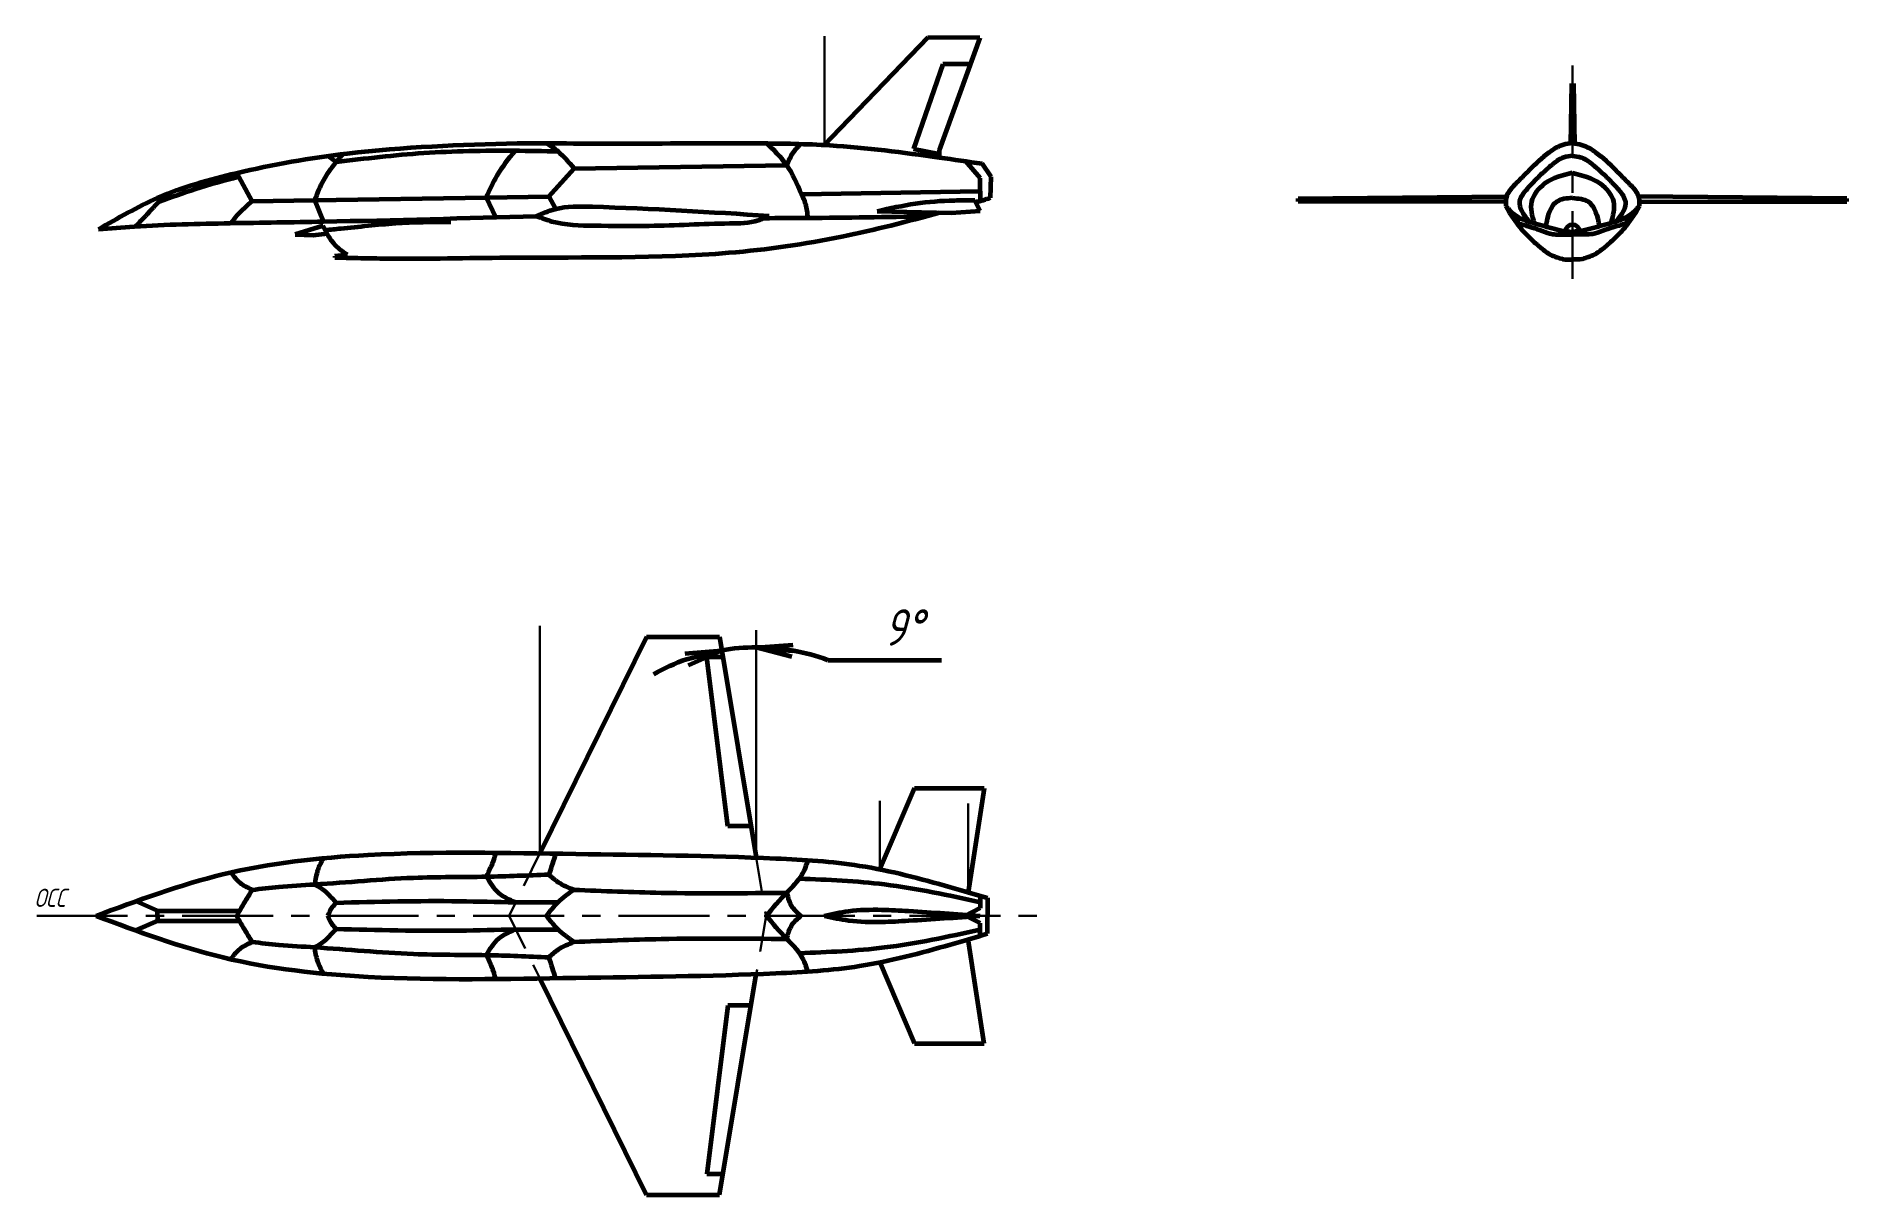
# Model space of a CAD drawing. Header units: millimetres. Extents: x -985956116104 to 1932156, y -552630487266 to 633586.
# Drawn here: x -13416.4 to -13167.5, y 6444.8 to 6604.1 of the extents above; entities that cross this region are included whole.
import ezdxf

# ---------------------------------------------------------------- set-up
doc = ezdxf.new("R2010")
doc.units = ezdxf.units.MM
doc.linetypes.add('CENTER', pattern=[2, 1.25, -0.25, 0.25, -0.25])
doc.linetypes.add('DASHED', pattern=[0.75, 0.5, -0.25])
for name, color, linetype, lineweight in [('_axes (Оси)', 6, 'CENTER', 30), ('_basic (Основной)', 4, 'Continuous', 60), ('_contour (Тонкий)', 7, 'Continuous', 30), ('_invisible (Невидимый)', 1, 'DASHED', 30), ('_text (Надписи)', 2, 'Continuous', 30)]:
    doc.layers.add(name, color=color, linetype=linetype, lineweight=lineweight)
doc.styles.add('ESKD', font='eskd.shx', dxfattribs={"oblique": 15, "height": 5})
doc.dimstyles.new('ESKD', dxfattribs={"dimtxt": 5, "dimasz": 5, "dimexe": 2, "dimexo": 0, "dimgap": 2, "dimtad": 1, "dimtoh": 1, "dimzin": 12, "dimdsep": 46, "dimtxsty": 'ESKD', "dimblk1": 'OPEN', "dimblk2": 'OPEN', "dimsah": 1, "dimcen": 5, "dimclrd": 256, "dimclre": 256, "dimclrt": 2, "dimadec": 0, "dimazin": 0, "dimtfac": 1, "dimtmove": 0, "dimatfit": 3, "dimldrblk": 'OPEN', "dimfxl": 1, "dimtolj": 1, "dimtzin": 12, "dimlwd": -1, "dimlwe": -1, "dimarcsym": 0})

msp = doc.modelspace()

# ---------------------------------------------------------------- texts
at = {"layer": '_text (Надписи)', "transparency": 33554687, "insert": (-13416.671, 6486.852), "char_height": 2.5, "attachment_point": 1, "style": 'ESKD'}
msp.add_mtext_dynamic_manual_height_columns('ОСС', width=0.3187, gutter_width=0.5, heights=[0], dxfattribs=at)

# ---------------------------------------------------------------- blocks, each defined once
blk = doc.blocks.new('_OPEN')
at = {"color": 0, "linetype": 'ByBlock'}
for p, q in [((-1, 0.167), (0, 0)), ((0, 0), (-1, -0.167)), ((0, 0), (-1, 0))]:
    blk.add_line(p, q, dxfattribs=at)
blk = doc.blocks.new('*D790')
at = {"layer": '_basic (Основной)', "transparency": 16777216}
blk.add_line((-13307.56, 6518.28), (-13291.93, 6518.28), dxfattribs=at)
for start, end in [(90, 99.4676), (70.0595, 90), (109.4, 119.3324), (70.1351, 80.0676)]:
    blk.add_arc((-13317.41, 6491.14), 28.88, start, end, dxfattribs=at)
at = {"layer": 'Defpoints', "color": 0, "transparency": 16777216}
for p in [(-13322.47, 6521.49), (-13317.41, 6522.41), (-13320.58, 6519.84), (-13317.41, 6491.14), (-13317.41, 6491.14)]:
    blk.add_point(p, dxfattribs=at)
at = {"layer": '_basic (Основной)', "transparency": 16777216, "xscale": 5, "yscale": 5, "zscale": 5}
for p, rotation in [((-13322.16, 6519.62), 14.43378149420406), ((-13317.41, 6520.01), 175.0337819768297)]:
    blk.add_blockref('_OPEN', p, dxfattribs=dict(at, rotation=rotation))
at = {"layer": '_basic (Основной)', "color": 2, "transparency": 16777216, "insert": (-13297.24, 6522.78), "char_height": 5, "attachment_point": 5, "style": 'ESKD'}
blk.add_mtext('\\A1;9°', dxfattribs=at)

# ---------------------------------------------------------------- dimensions: what is measured, and where the dimension line sits
at = {"layer": '_basic (Основной)', "color": 1, "transparency": 33554687}
dim = msp.add_angular_dim_2l(base=(-13320.581, 6519.839), line1=((-13322.468, 6521.493), (-13317.406, 6491.135)), line2=((-13317.406, 6491.135), (-13317.406, 6522.414)), dimstyle='ESKD', dxfattribs=at)
dim.commit()
dim.dimension.update_dxf_attribs({"geometry": '*D790', "text_midpoint": (-13297.245, 6522.783)})

# ---------------------------------------------------------------- linework, layer by layer
at = {"layer": '_axes (Оси)', "ltscale": 10, "transparency": 33554687}
for p, q in [((-13205.184, 6600.026), (-13205.184, 6570.722)), ((-13416.346, 6483.131), (-13277.801, 6483.131))]:
    msp.add_line(p, q, dxfattribs=at)
at = {"layer": '_basic (Основной)', "transparency": 33554687}
for p, q in [((-13293.837, 6603.908), (-13307.071, 6590.131)), ((-13286.663, 6603.85), (-13293.837, 6603.908)), ((-13286.663, 6603.85), (-13292.268, 6588.421)), ((-13291.764, 6600.216), (-13295.772, 6588.596)), ((-13287.983, 6600.216), (-13291.764, 6600.216)), ((-13205.327, 6597.588), (-13205.444, 6589.192)), ((-13205.327, 6597.588), (-13205.184, 6597.586)), ((-13205.04, 6597.588), (-13205.184, 6597.586)), ((-13205.04, 6597.588), (-13204.924, 6589.192)), ((-13307.071, 6590.131), (-13308.037, 6589.126)), ((-13295.772, 6588.596), (-13292.268, 6587.914)), ((-13292.268, 6588.421), (-13292.268, 6587.407)), ((-13386.719, 6581.385), (-13388.855, 6585.274)), ((-13345.948, 6582.025), (-13342.466, 6585.906)), ((-13342.466, 6585.906), (-13313.22, 6586.343)), ((-13286.644, 6584.563), (-13288.659, 6586.893)), ((-13285.128, 6584.735), (-13286.348, 6586.561)), ((-13285.187, 6581.84), (-13285.128, 6584.735)), ((-13311.174, 6582.343), (-13286.644, 6582.778)), ((-13286.644, 6582.778), (-13286.644, 6584.563)), ((-13286.644, 6582.778), (-13286.644, 6581.42)), ((-13399.508, 6581.333), (-13399.729, 6581.84)), ((-13386.719, 6581.385), (-13378.114, 6581.52)), ((-13378.114, 6581.52), (-13354.52, 6581.89)), ((-13378.114, 6581.52), (-13376.93, 6578.594)), ((-13354.52, 6581.89), (-13345.948, 6582.025)), ((-13353.218, 6579.187), (-13354.52, 6581.89)), ((-13345.948, 6582.025), (-13345.021, 6580.318)), ((-13300.783, 6580.024), (-13290.596, 6579.805)), ((-13290.596, 6579.805), (-13286.617, 6580.061)), ((-13286.617, 6580.061), (-13287.345, 6581.536)), ((-13242.899, 6581.341), (-13242.893, 6581.778)), ((-13214.35, 6581.297), (-13242.899, 6581.341)), ((-13242.893, 6581.778), (-13214.237, 6582.055)), ((-13214.363, 6580.722), (-13213.833, 6579.788)), ((-13213.833, 6579.788), (-13212.536, 6577.915)), ((-13196.535, 6579.788), (-13197.832, 6577.915)), ((-13196.005, 6580.722), (-13196.535, 6579.788)), ((-13167.474, 6581.778), (-13196.131, 6582.055)), ((-13196.018, 6581.297), (-13167.469, 6581.341)), ((-13167.469, 6581.341), (-13167.474, 6581.778)), ((-13376.94, 6577.996), (-13380.828, 6576.813)), ((-13366.232, 6578.405), (-13366.235, 6578.831)), ((-13212.458, 6578.196), (-13213.254, 6579.623)), ((-13197.91, 6578.196), (-13197.114, 6579.623)), ((-13380.828, 6576.813), (-13378.344, 6576.723)), ((-13378.344, 6576.723), (-13376.408, 6576.937)), ((-13373.601, 6573.99), (-13375.373, 6573.835)), ((-13375.373, 6573.835), (-13375.357, 6573.649)), ((-13332.518, 6521.493), (-13347.154, 6491.728)), ((-13332.518, 6521.493), (-13322.468, 6521.493)), ((-13322.468, 6521.493), (-13317.406, 6491.135)), ((-13321.998, 6518.672), (-13324.23, 6518.672)), ((-13321.344, 6495.469), (-13324.23, 6518.672)), ((-13295.634, 6500.685), (-13300.416, 6489.522)), ((-13295.634, 6500.685), (-13286.079, 6500.685)), ((-13286.079, 6500.685), (-13288.274, 6486.361)), ((-13318.128, 6495.469), (-13321.344, 6495.469)), ((-13286.644, 6485.882), (-13286.644, 6484.162)), ((-13285.641, 6485.586), (-13285.641, 6483.131)), ((-13399.729, 6483.831), (-13402.725, 6485.129)), ((-13399.729, 6483.131), (-13399.729, 6483.831)), ((-13399.729, 6483.831), (-13388.455, 6483.831)), ((-13399.729, 6483.131), (-13399.729, 6482.431)), ((-13286.644, 6484.162), (-13288.659, 6483.131)), ((-13286.644, 6482.099), (-13288.659, 6483.131)), ((-13285.641, 6480.676), (-13285.641, 6483.131)), ((-13399.729, 6482.431), (-13402.725, 6481.133)), ((-13399.729, 6482.431), (-13388.455, 6482.431)), ((-13286.644, 6480.38), (-13286.644, 6482.099)), ((-13286.079, 6465.577), (-13288.274, 6479.9)), ((-13295.634, 6465.577), (-13300.416, 6476.739)), ((-13332.518, 6444.768), (-13347.154, 6474.533)), ((-13322.468, 6444.768), (-13317.406, 6475.126)), ((-13321.344, 6470.793), (-13324.23, 6447.589)), ((-13318.128, 6470.793), (-13321.344, 6470.793)), ((-13295.634, 6465.577), (-13286.079, 6465.577)), ((-13321.998, 6447.589), (-13324.23, 6447.589)), ((-13332.518, 6444.768), (-13322.468, 6444.768))]:
    msp.add_line(p, q, dxfattribs=at)
for start, end in [(90, 172.51028), (7.48972, 90)]:
    msp.add_arc((-13205.184, 6577.155), 1.004, start, end, dxfattribs=at)
for points in [[(-13407.838, 6577.551), (-13399.726, 6581.841), (-13388.897, 6585.264), (-13373.642, 6587.966), (-13350.288, 6589.387)], [(-13350.288, 6589.387), (-13334.767, 6589.329), (-13317.032, 6589.358), (-13307.286, 6589.082), (-13292.234, 6587.402), (-13286.348, 6586.561)], [(-13205.184, 6589.362), (-13206.437, 6589.133), (-13208.4, 6588.105), (-13211.087, 6585.691), (-13213.071, 6583.698), (-13214.194, 6582.188), (-13214.363, 6580.722)], [(-13205.184, 6587.623), (-13206.387, 6587.404), (-13208.143, 6586.272), (-13209.712, 6584.856), (-13211.396, 6583.105), (-13212.454, 6581.396), (-13211.19, 6578.594)], [(-13205.184, 6589.362), (-13203.931, 6589.133), (-13201.968, 6588.105), (-13199.281, 6585.691), (-13197.297, 6583.698), (-13196.174, 6582.188), (-13196.005, 6580.722)], [(-13205.184, 6587.623), (-13203.981, 6587.404), (-13202.225, 6586.272), (-13200.656, 6584.856), (-13198.972, 6583.105), (-13197.913, 6581.396), (-13199.178, 6578.594)], [(-13205.184, 6585.274), (-13209.011, 6583.803), (-13210.818, 6581.33), (-13210.458, 6578.377)], [(-13205.184, 6585.274), (-13201.357, 6583.803), (-13199.549, 6581.33), (-13199.909, 6578.377)], [(-13347.608, 6579.351), (-13345.101, 6580.297), (-13339.95, 6580.643), (-13315.629, 6579.394)], [(-13300.783, 6580.024), (-13295.521, 6581.067), (-13290.166, 6581.506), (-13287.345, 6581.536)], [(-13214.363, 6580.722), (-13213.717, 6580.023), (-13212.591, 6579.181), (-13209.806, 6578.194), (-13206.904, 6577.409), (-13205.184, 6577.155)], [(-13205.184, 6581.84), (-13207.353, 6581.333), (-13208.888, 6577.925)], [(-13205.184, 6581.84), (-13203.014, 6581.333), (-13201.48, 6577.925)], [(-13196.005, 6580.722), (-13196.651, 6580.023), (-13197.777, 6579.181), (-13200.562, 6578.194), (-13203.464, 6577.409), (-13205.184, 6577.155)], [(-13407.838, 6577.551), (-13402.92, 6577.913), (-13389.734, 6578.375), (-13376.937, 6578.594), (-13347.608, 6579.351)], [(-13373.601, 6573.99), (-13375.308, 6575.34), (-13376.94, 6577.996)], [(-13347.608, 6579.351), (-13345.519, 6578.615), (-13339.672, 6578.041), (-13332.129, 6578.019), (-13321.083, 6578.348), (-13317.111, 6578.779), (-13315.629, 6579.394)], [(-13212.536, 6577.915), (-13212.491, 6578.16), (-13211.866, 6578.12), (-13210.749, 6577.788), (-13209.353, 6577.303), (-13207.916, 6576.864), (-13206.981, 6576.791), (-13206.205, 6576.794), (-13205.184, 6576.813)], [(-13212.536, 6577.915), (-13211.428, 6576.705), (-13210.284, 6575.624), (-13209.321, 6574.81), (-13207.966, 6573.921), (-13207.389, 6573.704), (-13206.529, 6573.439), (-13205.184, 6573.35)], [(-13197.832, 6577.915), (-13197.876, 6578.16), (-13198.501, 6578.12), (-13199.618, 6577.788), (-13201.015, 6577.303), (-13202.452, 6576.864), (-13203.387, 6576.791), (-13204.162, 6576.794), (-13205.184, 6576.813)], [(-13197.832, 6577.915), (-13198.94, 6576.705), (-13200.084, 6575.624), (-13201.047, 6574.81), (-13202.402, 6573.921), (-13202.978, 6573.704), (-13203.839, 6573.439), (-13205.184, 6573.35)], [(-13408.155, 6483.131), (-13390.764, 6488.838), (-13370.776, 6491.507), (-13342.233, 6491.649), (-13314.711, 6491.024), (-13303.206, 6490.022), (-13290.7, 6487.065), (-13285.641, 6485.586)], [(-13376.93, 6491.061), (-13377.712, 6489.398), (-13378.114, 6487.449)], [(-13353.218, 6491.806), (-13353.937, 6489.772), (-13354.52, 6488.527)], [(-13345.021, 6491.694), (-13345.428, 6490.314), (-13345.948, 6488.82)], [(-13310.31, 6490.783), (-13311.174, 6488.716), (-13313.22, 6486.313), (-13316.027, 6483.131)], [(-13389.637, 6489.102), (-13388.595, 6487.84), (-13386.719, 6486.711)], [(-13386.719, 6486.711), (-13383.057, 6487.115), (-13378.114, 6487.449), (-13364.545, 6488.37), (-13354.52, 6488.527), (-13345.948, 6488.82)], [(-13354.52, 6488.527), (-13352.812, 6486.258), (-13350.569, 6485.008)], [(-13345.948, 6488.82), (-13344.646, 6487.764), (-13342.466, 6486.713)], [(-13311.473, 6488.258), (-13299.773, 6487.463), (-13286.644, 6485.022)], [(-13386.719, 6486.711), (-13387.586, 6485.313), (-13388.855, 6483.131)], [(-13378.114, 6487.449), (-13377.152, 6486.857), (-13375.196, 6484.928)], [(-13375.196, 6484.928), (-13358.232, 6485.147), (-13350.569, 6485.008), (-13344.66, 6485.008)], [(-13342.466, 6486.713), (-13344.66, 6485.009), (-13346.259, 6483.131)], [(-13342.466, 6486.713), (-13330.494, 6486.306), (-13313.22, 6486.306)], [(-13313.226, 6486.306), (-13312.468, 6484.332), (-13311.275, 6483.131)], [(-13408.155, 6483.131), (-13390.764, 6477.423), (-13370.776, 6474.754), (-13342.233, 6474.612), (-13314.711, 6475.237), (-13303.206, 6476.239), (-13290.7, 6479.196), (-13285.641, 6480.676)], [(-13386.719, 6479.551), (-13387.586, 6480.948), (-13388.855, 6483.131)], [(-13375.196, 6484.928), (-13375.714, 6484.302), (-13376.304, 6483.131)], [(-13375.196, 6481.334), (-13375.714, 6481.959), (-13376.304, 6483.131)], [(-13342.466, 6479.548), (-13344.66, 6481.253), (-13346.259, 6483.131)], [(-13310.31, 6475.478), (-13311.174, 6477.545), (-13313.22, 6479.948), (-13316.027, 6483.131)], [(-13313.226, 6479.955), (-13312.468, 6481.93), (-13311.275, 6483.131)], [(-13308.037, 6483.131), (-13304.72, 6483.768), (-13300.171, 6483.966), (-13296.463, 6483.792), (-13286.663, 6483.131)], [(-13308.037, 6483.131), (-13304.72, 6482.493), (-13300.171, 6482.296), (-13296.463, 6482.469), (-13286.663, 6483.131)], [(-13378.114, 6478.813), (-13377.152, 6479.404), (-13375.196, 6481.334)], [(-13375.196, 6481.334), (-13358.232, 6481.114), (-13350.569, 6481.253), (-13344.66, 6481.253)], [(-13354.52, 6477.734), (-13352.812, 6480.004), (-13350.569, 6481.253)], [(-13311.473, 6478.003), (-13299.773, 6478.799), (-13286.644, 6481.239)], [(-13389.637, 6477.159), (-13388.595, 6478.421), (-13386.719, 6479.551)], [(-13386.719, 6479.551), (-13383.057, 6479.146), (-13378.114, 6478.813), (-13364.545, 6477.891), (-13354.52, 6477.734), (-13345.948, 6477.441)], [(-13376.93, 6475.201), (-13377.712, 6476.864), (-13378.114, 6478.813)], [(-13353.218, 6474.455), (-13353.937, 6476.49), (-13354.52, 6477.734)], [(-13345.948, 6477.441), (-13344.646, 6478.497), (-13342.466, 6479.548)], [(-13342.466, 6479.548), (-13330.494, 6479.955), (-13313.22, 6479.955)], [(-13345.021, 6474.568), (-13345.428, 6475.947), (-13345.948, 6477.441)]]:
    msp.add_spline(points, degree=3, dxfattribs=at)
for points, knots in [([(-13378.114, 6581.52), (-13377.741, 6582.464), (-13377.008, 6584.32), (-13375.533, 6586.389), (-13374.53, 6587.513), (-13374.171, 6587.902)], [0, 0, 0, 0, 303.5313971, 596.7193579, 755.45897, 755.45897, 755.45897, 755.45897]), ([(-13375.196, 6586.738), (-13375.348, 6586.861), (-13375.714, 6587.16), (-13376.085, 6587.453), (-13376.304, 6587.623)], [0, 0, 0, 0, 58.7067146, 141.7917525, 141.7917525, 141.7917525, 141.7917525]), ([(-13344.66, 6588.217), (-13346.681, 6588.25), (-13352.837, 6588.353), (-13363.052, 6588.193), (-13371.18, 6587.234), (-13375.196, 6586.738)], [0, 0, 0, 0, 606.4323706, 1847.3410137, 3060.5329684, 3060.5329684, 3060.5329684, 3060.5329684]), ([(-13354.52, 6581.89), (-13354.061, 6582.92), (-13353.032, 6585.23), (-13351.46, 6587.21), (-13350.569, 6588.295)], [0, 0, 0, 0, 336.8150723, 755.6358169, 755.6358169, 755.6358169, 755.6358169]), ([(-13342.466, 6585.906), (-13343.16, 6586.72), (-13344.285, 6588.039), (-13345.699, 6589.012), (-13346.259, 6589.362)], [0, 0, 0, 0, 318.6061213, 515.958695, 515.958695, 515.958695, 515.958695]), ([(-13310.31, 6579.097), (-13310.366, 6579.736), (-13310.505, 6580.866), (-13311.599, 6583.266), (-13312.926, 6586.42), (-13314.979, 6588.43), (-13316.027, 6589.35)], [50.97177, 50.97177, 50.97177, 50.97177, 241.3936787, 391.388349, 838.417587, 1251.7384732, 1251.7384732, 1251.7384732, 1251.7384732]), ([(-13313.22, 6586.343), (-13312.96, 6586.938), (-13312.482, 6588.03), (-13311.665, 6588.885), (-13311.275, 6589.262)], [0, 0, 0, 0, 192.6911428, 353.8665503, 353.8665503, 353.8665503, 353.8665503]), ([(-13399.508, 6581.333), (-13397.857, 6581.939), (-13394.268, 6583.256), (-13390.578, 6584.251), (-13388.58, 6584.773)], [0, 0, 0, 0, 527.3123029, 1146.2291834, 1146.2291834, 1146.2291834, 1146.2291834]), ([(-13402.725, 6577.925), (-13402.361, 6578.322), (-13401.303, 6579.472), (-13400.218, 6580.597), (-13399.508, 6581.333)], [47.5627413, 47.5627413, 47.5627413, 47.5627413, 209.2374005, 516.2783148, 516.2783148, 516.2783148, 516.2783148]), ([(-13389.637, 6578.377), (-13389.366, 6578.745), (-13388.506, 6579.85), (-13387.439, 6580.767), (-13386.719, 6581.385)], [98.0380045, 98.0380045, 98.0380045, 98.0380045, 234.9408755, 518.3497217, 518.3497217, 518.3497217, 518.3497217]), ([(-13375.373, 6573.649), (-13372.595, 6573.587), (-13364.349, 6573.405), (-13346.29, 6573.851), (-13325.722, 6573.367), (-13306.188, 6576.141), (-13296.657, 6578.605), (-13292.212, 6579.84)], [0, 0, 0, 0, 833.4998177, 2474.3280902, 5419.8251673, 6990.2428969, 8373.259182, 8373.259182, 8373.259182, 8373.259182]), ([(-13376.667, 6577.439), (-13375.961, 6577.503), (-13372.748, 6577.794), (-13367.02, 6578.501), (-13361.961, 6578.548), (-13359.422, 6578.571)], [19.9653163, 19.9653163, 19.9653163, 19.9653163, 232.6546423, 987.8526518, 1749.1145275, 1749.1145275, 1749.1145275, 1749.1145275]), ([(-13316.332, 6579.076), (-13314.352, 6579.077), (-13306.935, 6579.099), (-13299.519, 6579.23), (-13294.082, 6579.326)], [3109.2744666, 3109.2744666, 3109.2744666, 3109.2744666, 3703.0856575, 5334.4020523, 5334.4020523, 5334.4020523, 5334.4020523])]:
    msp.add_open_spline(points, degree=3, knots=knots, dxfattribs=at)
msp.add_open_spline([(-13287.208, 6581.258), (-13286.534, 6581.452), (-13285.86, 6581.646), (-13285.187, 6581.84)], degree=3, dxfattribs=at)
at = {"layer": '_contour (Тонкий)', "transparency": 33554687}
for p, q in [((-13308.037, 6589.126), (-13308.037, 6604.073)), ((-13347.154, 6491.728), (-13347.154, 6523.006)), ((-13317.406, 6491.135), (-13317.406, 6522.414)), ((-13300.416, 6489.522), (-13300.416, 6498.944)), ((-13288.274, 6486.361), (-13288.274, 6498.58))]:
    msp.add_line(p, q, dxfattribs=at)
at = {"layer": '_invisible (Невидимый)', "ltscale": 10, "transparency": 33554687}
for p, q in [((-13347.154, 6491.728), (-13351.382, 6483.131)), ((-13317.406, 6491.135), (-13316.071, 6483.131)), ((-13351.382, 6483.131), (-13347.154, 6474.533)), ((-13316.071, 6483.131), (-13317.406, 6475.126))]:
    msp.add_line(p, q, dxfattribs=at)

msp.set_redraw_order([(e.dxf.handle, doc.entitydb.next_handle()) for e in msp.query("TEXT MTEXT ATTDEF DIMENSION ARC_DIMENSION")])  # texts and dimensions are drawn at this point

doc.saveas('drawing.dxf')
